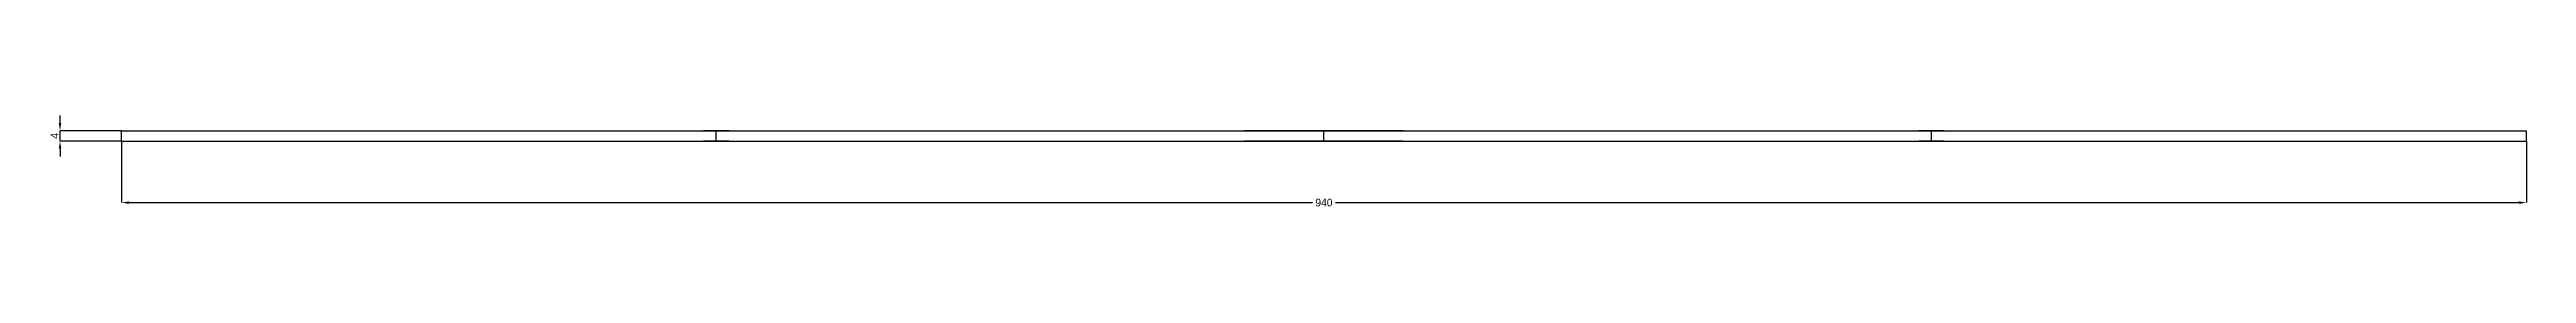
# Model space of a CAD drawing. Header units: millimetres. Extents: x -28 to 1760, y -130 to 940.
# Drawn here: x 792 to 1760, y -26 to 10 of the extents above; entities that cross this region are included whole.
import ezdxf

# ---------------------------------------------------------------- set-up
doc = ezdxf.new("R2010")
doc.units = ezdxf.units.MM
doc.layers.add('DIMENSIONS', color=7, linetype='Continuous')
doc.layers.add('YZ', color=7, linetype='Continuous')
doc.dimstyles.get("Standard").update_dxf_attribs({"dimtxt": 2.5, "dimasz": 2.5, "dimexe": 1.25, "dimexo": 0.625, "dimtad": 1, "dimcen": 2.5, "dimazin": 3, "dimtfac": 1, "dimtmove": 0, "dimatfit": 3})

msp = doc.modelspace()

# ---------------------------------------------------------------- blocks, each defined once
blk = doc.blocks.new('_CLOSEDFILLED')
at = {"color": 0, "linetype": 'BYBLOCK'}
blk.add_solid([(-1, 0.16), (0, 0), (-1, -0.16)], dxfattribs=at)
blk = doc.blocks.new('*D5')
for p, q in [((820, 0), (820, -24)), ((1760, 0), (1760, -24)), ((823, -24), (1285.5, -24)), ((1294.5, -24), (1757, -24))]:
    blk.add_line(p, q)
at = {"layer": 'Defpoints'}
for p in [(820, 0), (1760, 0), (820, -24)]:
    blk.add_point(p, dxfattribs=at)
at = {"layer": 'DIMENSIONS', "xscale": 3, "yscale": 3, "rotation": 180}
blk.add_blockref('_CLOSEDFILLED', (820, -24), dxfattribs=at)
at = {"layer": 'DIMENSIONS', "xscale": 3, "yscale": 3}
blk.add_blockref('_CLOSEDFILLED', (1760, -24), dxfattribs=at)
at = {"layer": 'DIMENSIONS', "insert": (1290, -24), "char_height": 3, "attachment_point": 5}
blk.add_mtext('940', dxfattribs=at)
blk = doc.blocks.new('*D6')
for p, q in [((796, 7), (796, 10)), ((820, 4), (796, 4)), ((796, 0), (796, 4)), ((820, 0), (796, 0)), ((796, -3), (796, -6))]:
    blk.add_line(p, q)
at = {"layer": 'Defpoints'}
for p in [(796, 0), (820, 4), (820, 0)]:
    blk.add_point(p, dxfattribs=at)
at = {"layer": 'DIMENSIONS', "xscale": 3, "yscale": 3}
for p, rotation in [((796, 4), 270), ((796, 0), 90)]:
    blk.add_blockref('_CLOSEDFILLED', p, dxfattribs=dict(at, rotation=rotation))
at = {"layer": 'DIMENSIONS', "insert": (793.875, 2), "char_height": 3, "attachment_point": 5, "rotation": 90}
blk.add_mtext('4', dxfattribs=at)

# ---------------------------------------------------------------- dimensions: what is measured, and where the dimension line sits
at = {"layer": 'DIMENSIONS'}
dim = msp.add_linear_dim(base=(796, 0), p1=(820, 0), p2=(820, 4), angle=90, dimstyle='Standard', override={"dimtxt": 3, "dimasz": 3, "dimdec": 3}, dxfattribs=at)
dim.commit()
dim.dimension.update_dxf_attribs({"geometry": '*D6', "text_midpoint": (793.875, 2)})
dim = msp.add_linear_dim(base=(820, -24), p1=(820, 0), p2=(1760, 0), dimstyle='Standard', override={"dimtxt": 3, "dimasz": 3, "dimdec": 3}, dxfattribs=at)
dim.commit()
dim.dimension.update_dxf_attribs({"geometry": '*D5', "text_midpoint": (1290, -24)})

# ---------------------------------------------------------------- linework, layer by layer
at = {"layer": 'YZ'}
for points in [[(820, 0), (820, 4)], [(820, 4), (1760, 4)], [(820, 0), (820, 4)], [(820, 4), (1760, 4)], [(820, 0), (1760, 0)], [(820, 0), (1760, 0)], [(1052.5, 4), (1054.5337, 4), (1056.2157, 4), (1057.2553, 4), (1057.4726, 4), (1056.8301, 4), (1055.4389, 4), (1053.5396, 4), (1051.4604, 4), (1049.5611, 4), (1048.1699, 4), (1047.5274, 4), (1047.7447, 4), (1048.7843, 4), (1050.4663, 4), (1052.5, 4)], [(1052.5, 0), (1054.5337, 0), (1056.2157, 0), (1057.2553, 0), (1057.4726, 0), (1056.8301, 0), (1055.4389, 0), (1053.5396, 0), (1051.4604, 0), (1049.5611, 0), (1048.1699, 0), (1047.5274, 0), (1047.7447, 0), (1048.7843, 0), (1050.4663, 0), (1052.5, 0)], [(1052.5, 0), (1052.5, 4)], [(1290, 4), (1293.9642, 4), (1297.8633, 4), (1301.6333, 4), (1305.2122, 4), (1308.5414, 4), (1311.5662, 4), (1314.2368, 4), (1316.5094, 4), (1318.3468, 4), (1319.7187, 4), (1320.6026, 4), (1320.9841, 4), (1320.8568, 4), (1320.2228, 4), (1319.0925, 4), (1317.4846, 4), (1315.4253, 4), (1312.9486, 4), (1310.0951, 4), (1306.9116, 4), (1303.4504, 4), (1299.7684, 4), (1295.9259, 4), (1291.9862, 4), (1288.0138, 4), (1284.0741, 4), (1280.2316, 4), (1276.5496, 4), (1273.0884, 4), (1269.9049, 4), (1267.0514, 4), (1264.5747, 4), (1262.5154, 4), (1260.9075, 4), (1259.7772, 4), (1259.1432, 4), (1259.0159, 4), (1259.3974, 4), (1260.2813, 4), (1261.6532, 4), (1263.4906, 4), (1265.7632, 4), (1268.4338, 4), (1271.4586, 4), (1274.7878, 4), (1278.3667, 4), (1282.1367, 4), (1286.0358, 4), (1290, 4)], [(1290, 0), (1293.9642, 0), (1297.8633, 0), (1301.6333, 0), (1305.2122, 0), (1308.5414, 0), (1311.5662, 0), (1314.2368, 0), (1316.5094, 0), (1318.3468, 0), (1319.7187, 0), (1320.6026, 0), (1320.9841, 0), (1320.8568, 0), (1320.2228, 0), (1319.0925, 0), (1317.4846, 0), (1315.4253, 0), (1312.9486, 0), (1310.0951, 0), (1306.9116, 0), (1303.4504, 0), (1299.7684, 0), (1295.9259, 0), (1291.9862, 0), (1288.0138, 0), (1284.0741, 0), (1280.2316, 0), (1276.5496, 0), (1273.0884, 0), (1269.9049, 0), (1267.0514, 0), (1264.5747, 0), (1262.5154, 0), (1260.9075, 0), (1259.7772, 0), (1259.1432, 0), (1259.0159, 0), (1259.3974, 0), (1260.2813, 0), (1261.6532, 0), (1263.4906, 0), (1265.7632, 0), (1268.4338, 0), (1271.4586, 0), (1274.7878, 0), (1278.3667, 0), (1282.1367, 0), (1286.0358, 0), (1290, 0)], [(1290, 0), (1290, 4)], [(1527.5, 4), (1529.5337, 4), (1531.2157, 4), (1532.2553, 4), (1532.4726, 4), (1531.8301, 4), (1530.4389, 4), (1528.5396, 4), (1526.4604, 4), (1524.5611, 4), (1523.1699, 4), (1522.5274, 4), (1522.7447, 4), (1523.7843, 4), (1525.4663, 4), (1527.5, 4)], [(1527.5, 0), (1529.5337, 0), (1531.2157, 0), (1532.2553, 0), (1532.4726, 0), (1531.8301, 0), (1530.4389, 0), (1528.5396, 0), (1526.4604, 0), (1524.5611, 0), (1523.1699, 0), (1522.5274, 0), (1522.7447, 0), (1523.7843, 0), (1525.4663, 0), (1527.5, 0)], [(1527.5, 0), (1527.5, 4)], [(1760, 0), (1760, 4)], [(1760, 0), (1760, 4)]]:
    msp.add_lwpolyline(points, dxfattribs=at)

msp.set_redraw_order([(e.dxf.handle, doc.entitydb.next_handle()) for e in msp.query("TEXT MTEXT ATTDEF DIMENSION ARC_DIMENSION")])  # texts and dimensions are drawn at this point

doc.saveas('drawing.dxf')
